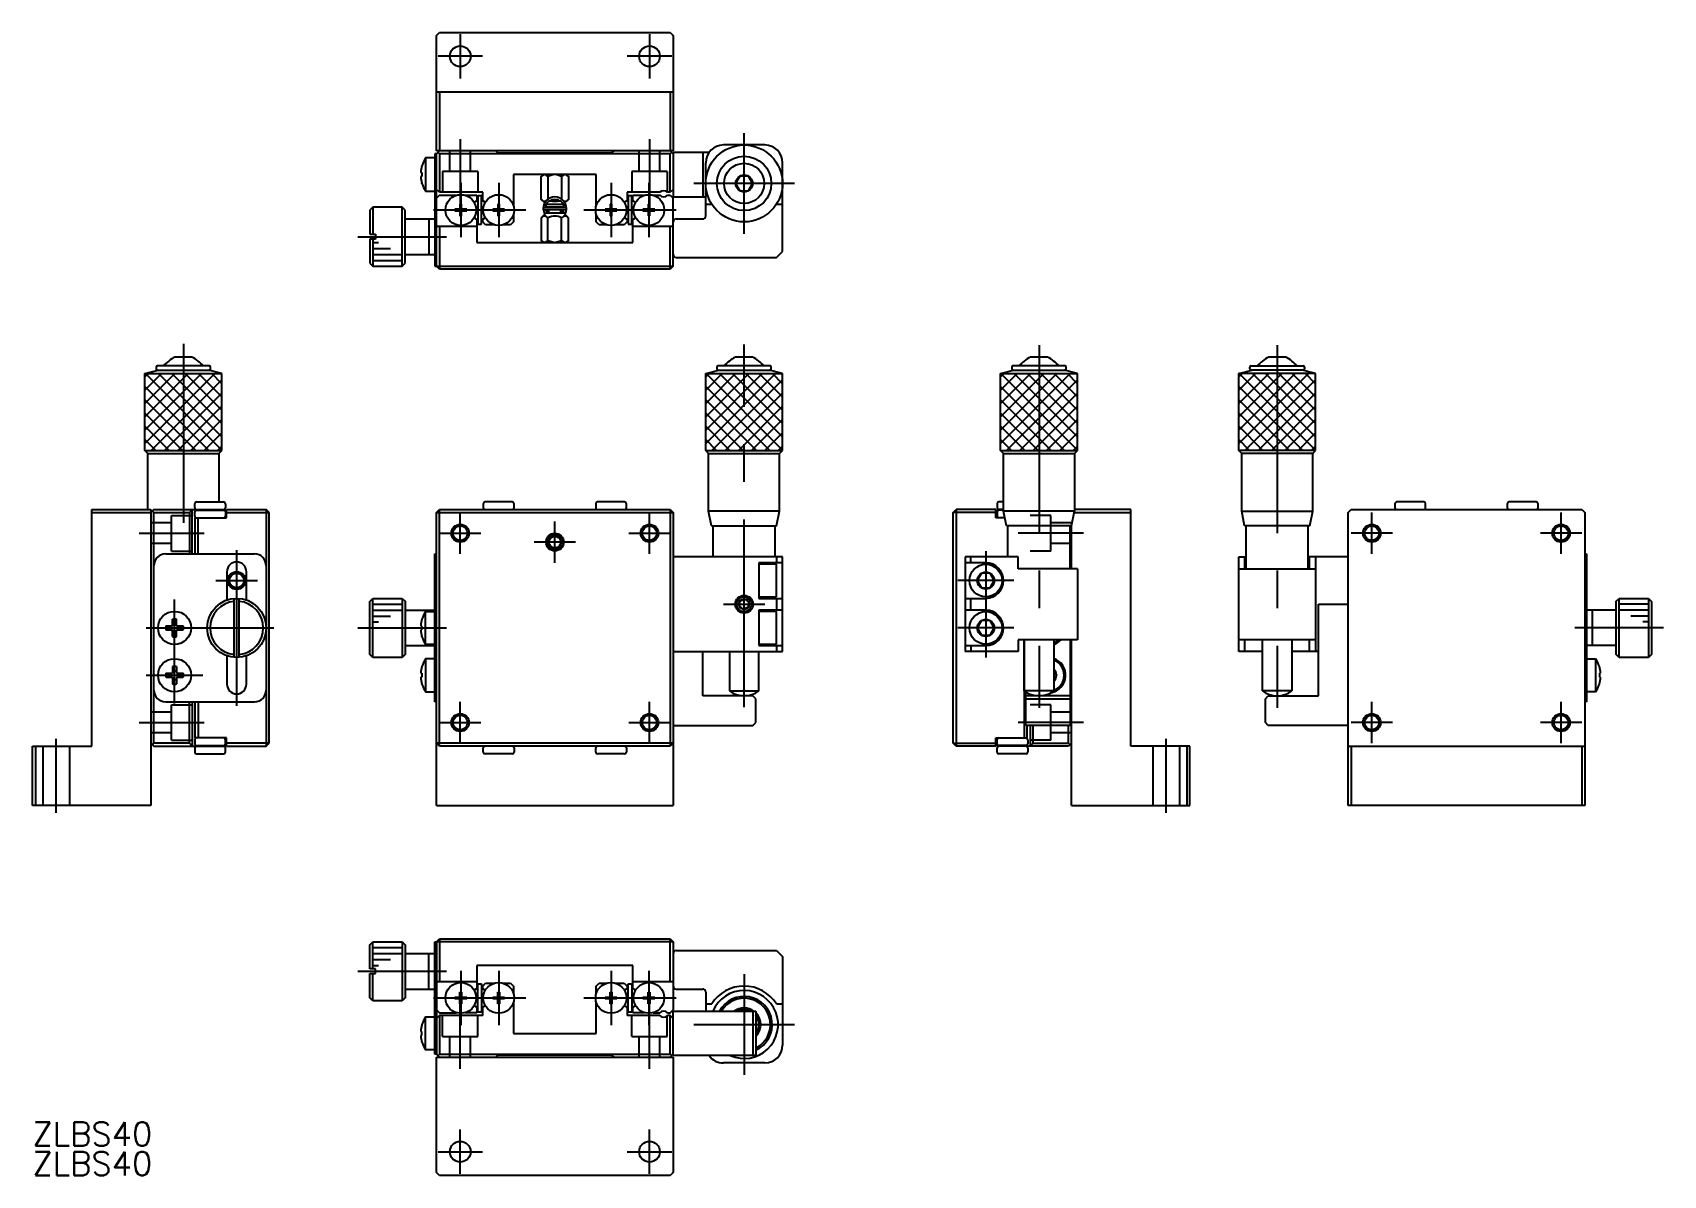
# Model space of a CAD drawing. Extents: x 0 to 276, y 0 to 193.
import ezdxf

# ---------------------------------------------------------------- set-up
doc = ezdxf.new("R2010")
doc.units = 0
doc.linetypes.add('CENTER', pattern=[50.8, 31.75, -6.35, 6.35, -6.35])
doc.linetypes.add('DASHED', pattern=[19.05, 12.7, -6.35])
doc.layers.get('0').update_dxf_attribs({"linetype": 'CONTINUOUS'})
doc.layers.add('CENTER', color=1, linetype='CENTER')
doc.styles.get("Standard").update_dxf_attribs({"font": 'txt.shx', "height": 3, "bigfont": 'bigfont.shx'})

# ---------------------------------------------------------------- blocks, each defined once
blk = doc.blocks.new('*U21')
at = {"color": 7, "linetype": 'CONTINUOUS'}
blk.add_text('ZLBS40', height=4, dxfattribs=at).set_placement((0, 5))
blk = doc.blocks.new('*U22')
at = {"color": 7, "linetype": 'CONTINUOUS'}
blk.add_text('ZLBS40', height=4, dxfattribs=at).set_placement((0, 0))

msp = doc.modelspace()

# ---------------------------------------------------------------- linework, layer by layer
at = {"color": 7, "linetype": 'CONTINUOUS'}
for p, q in [((68.3, 192.69), (68.8, 193.19)), ((68.8, 193.19), (107.8, 193.19)), ((107.8, 193.19), (108.3, 192.69)), ((68.3, 173.19), (68.3, 192.69)), ((108.3, 192.69), (108.3, 173.19)), ((68.3, 183.19), (108.3, 183.19)), ((68.8, 183.19), (68.8, 173.19)), ((107.8, 183.19), (107.8, 173.19)), ((123.8, 174.19), (116.8, 174.19)), ((68, 171.99), (66.45, 171.99)), ((66.45, 171.99), (66.45, 166.39)), ((68, 172.69), (68, 153.69)), ((68.3, 172.69), (68, 172.69)), ((68.3, 172.69), (68.8, 173.19)), ((108.3, 173.19), (68.3, 173.19)), ((68.3, 153.69), (68.3, 172.69)), ((68.8, 172.69), (68.55, 172.94)), ((107.8, 172.69), (68.8, 172.69)), ((68.8, 172.69), (68.8, 166.19)), ((78.3, 173.19), (78.65, 172.84)), ((78.65, 172.84), (97.95, 172.84)), ((97.95, 172.84), (98.3, 173.19)), ((108.3, 172.69), (107.8, 173.19)), ((107.8, 172.69), (108.05, 172.94)), ((107.8, 166.19), (107.8, 172.69)), ((114.36, 172.94), (108.3, 172.94)), ((108.3, 172.94), (108.3, 165.44)), ((113.3, 172.94), (113.3, 165.44)), ((113.8, 162.19), (113.8, 171.19)), ((126.8, 156.19), (126.8, 171.19)), ((65.62, 169.54), (65.83, 169.54)), ((65.83, 168.84), (65.62, 168.84)), ((65.83, 170.69), (65.83, 170.64)), ((65.83, 169.54), (65.83, 168.84)), ((95.3, 169.19), (81.3, 169.19)), ((81.3, 169.19), (81.3, 163.9)), ((86.47, 169.19), (85.99, 168.89)), ((85.99, 168.89), (86.29, 169.19)), ((85.99, 165), (85.99, 168.89)), ((87.14, 168.89), (86.66, 169.19)), ((88.1, 169.19), (87.14, 168.89)), ((87.14, 168.89), (87.14, 165.03)), ((89.45, 168.89), (88.49, 169.19)), ((89.93, 169.19), (89.45, 168.89)), ((89.45, 168.89), (89.45, 165.03)), ((90.61, 168.89), (90.13, 169.19)), ((90.31, 169.19), (90.61, 168.89)), ((90.61, 168.89), (90.61, 165)), ((95.3, 163.9), (95.3, 169.19)), ((119.57, 168.94), (118.85, 167.69)), ((121.02, 168.94), (119.57, 168.94)), ((121.74, 167.69), (121.02, 168.94)), ((65.83, 167.69), (65.83, 167.73)), ((66.45, 166.39), (68, 166.39)), ((68.8, 166.19), (68.3, 166.69)), ((68.8, 165.69), (68.3, 165.19)), ((76.1, 166.19), (68.8, 166.19)), ((68.8, 165.69), (71.68, 165.69)), ((73.11, 165.69), (75.1, 165.69)), ((75.1, 165.69), (75.1, 164.74)), ((75.9, 165.59), (75.3, 165.59)), ((75.3, 165.59), (75.3, 160.79)), ((75.9, 160.79), (75.9, 165.59)), ((76.1, 164.74), (76.1, 166.19)), ((106.03, 166.19), (100.5, 166.19)), ((100.5, 166.19), (100.5, 164.74)), ((101.3, 165.59), (100.7, 165.59)), ((100.7, 165.59), (100.7, 160.79)), ((101.3, 160.79), (101.3, 165.59)), ((101.5, 164.74), (101.5, 165.69)), ((101.5, 165.69), (103.48, 165.69)), ((104.91, 165.69), (106.03, 165.69)), ((107.8, 166.19), (107.36, 166.19)), ((107.36, 165.69), (107.8, 165.69)), ((108.3, 166.69), (107.8, 166.19)), ((107.8, 165.69), (108.3, 165.19)), ((118.85, 167.69), (119.57, 166.44)), ((119.57, 166.44), (121.02, 166.44)), ((121.02, 166.44), (121.74, 167.69)), ((57.5, 163.69), (57, 163.19)), ((57, 163.19), (57, 159.09)), ((57.5, 163.69), (57.5, 159.09)), ((62.5, 163.69), (57.5, 163.69)), ((62.5, 153.69), (62.5, 163.69)), ((63, 163.19), (62.5, 163.69)), ((63, 154.19), (63, 163.19)), ((72.19, 163.33), (71.4, 163.33)), ((71.4, 163.33), (71.4, 163.04)), ((71.4, 163.04), (72.19, 163.04)), ((71.93, 163.33), (71.93, 163.04)), ((72.54, 164.19), (72.25, 164.19)), ((72.25, 164.19), (72.25, 163.39)), ((72.54, 163.66), (72.25, 163.66)), ((72.25, 162.98), (72.25, 162.19)), ((72.25, 162.72), (72.54, 162.72)), ((72.54, 163.39), (72.54, 164.19)), ((72.54, 162.19), (72.54, 162.98)), ((73.4, 163.33), (72.6, 163.33)), ((72.6, 163.04), (73.4, 163.04)), ((72.87, 163.04), (72.87, 163.33)), ((73.4, 163.04), (73.4, 163.33)), ((75.1, 164.74), (74.84, 164.59)), ((76.32, 164.61), (76.1, 164.74)), ((78.59, 163.33), (77.8, 163.33)), ((77.8, 163.33), (77.8, 163.04)), ((77.8, 163.04), (78.59, 163.04)), ((78.33, 163.33), (78.33, 163.04)), ((78.94, 164.19), (78.65, 164.19)), ((78.65, 164.19), (78.65, 163.39)), ((78.94, 163.66), (78.65, 163.66)), ((78.65, 162.98), (78.65, 162.19)), ((78.65, 162.72), (78.94, 162.72)), ((78.94, 163.39), (78.94, 164.19)), ((78.94, 162.19), (78.94, 162.98)), ((79.8, 163.33), (79, 163.33)), ((79, 163.04), (79.8, 163.04)), ((79.27, 163.04), (79.27, 163.33)), ((79.8, 163.04), (79.8, 163.33)), ((86.59, 164.4), (85.99, 165)), ((86.8, 162.69), (85.99, 161.88)), ((86.57, 163.69), (90.02, 163.69)), ((90.02, 163.24), (86.57, 163.24)), ((87.3, 164.69), (86.8, 164.19)), ((86.8, 164.19), (89.8, 164.19)), ((86.8, 164.19), (86.8, 163.69)), ((89.8, 163.69), (86.8, 163.69)), ((89.8, 162.69), (86.8, 162.69)), ((87.01, 162.69), (86.81, 163.24)), ((87.3, 163.19), (87.02, 163.19)), ((89.3, 164.69), (87.3, 164.69)), ((87.3, 162.69), (87.3, 163.24)), ((89.8, 164.19), (89.3, 164.69)), ((89.3, 162.69), (89.3, 163.24)), ((89.3, 163.19), (89.58, 163.19)), ((89.58, 162.69), (89.67, 162.86)), ((89.67, 162.85), (89.67, 162.86)), ((89.68, 162.84), (89.67, 162.85)), ((89.67, 162.85), (89.67, 162.85)), ((89.69, 162.84), (89.68, 162.84)), ((89.69, 162.83), (89.69, 162.84)), ((89.7, 162.83), (89.69, 162.83)), ((89.71, 162.82), (89.7, 162.83)), ((89.72, 162.81), (89.71, 162.82)), ((89.73, 162.81), (89.72, 162.81)), ((89.75, 162.8), (89.73, 162.81)), ((89.73, 162.81), (89.73, 162.81)), ((89.78, 162.78), (89.75, 162.8)), ((89.81, 162.77), (89.78, 162.78)), ((89.8, 163.69), (89.8, 164.19)), ((90.61, 161.88), (89.8, 162.69)), ((89.85, 162.75), (89.81, 162.77)), ((89.88, 162.73), (89.85, 162.75)), ((89.92, 162.72), (89.88, 162.73)), ((89.95, 162.71), (89.92, 162.72)), ((89.98, 162.7), (89.95, 162.71)), ((90, 162.69), (89.98, 162.7)), ((89.99, 162.49), (90.08, 162.68)), ((90.01, 162.69), (90, 162.69)), ((90.61, 165), (90.01, 164.4)), ((90.02, 162.68), (90.01, 162.69)), ((90.04, 162.68), (90.02, 162.68)), ((90.05, 162.68), (90.04, 162.68)), ((90.1, 162.71), (90.08, 162.68)), ((90.08, 162.68), (90.08, 162.68)), ((90.09, 163.25), (90.09, 163.23)), ((90.09, 163.23), (90.1, 163.2)), ((90.1, 163.2), (90.11, 163.17)), ((90.12, 162.78), (90.1, 162.71)), ((90.11, 163.17), (90.12, 163.13)), ((90.12, 163.13), (90.13, 163.1)), ((90.13, 162.81), (90.12, 162.78)), ((90.13, 163.1), (90.14, 163.06)), ((90.14, 162.88), (90.13, 162.85)), ((90.13, 162.85), (90.13, 162.81)), ((90.24, 163.42), (90.14, 162.91)), ((90.14, 163.06), (90.14, 163.03)), ((90.14, 163.03), (90.14, 162.99)), ((90.14, 162.99), (90.14, 162.96)), ((90.14, 162.96), (90.14, 162.92)), ((90.14, 162.92), (90.14, 162.88)), ((97.59, 163.33), (96.8, 163.33)), ((96.8, 163.33), (96.8, 163.04)), ((96.8, 163.04), (97.59, 163.04)), ((97.33, 163.33), (97.33, 163.04)), ((97.94, 164.19), (97.65, 164.19)), ((97.65, 164.19), (97.65, 163.39)), ((97.94, 163.66), (97.65, 163.66)), ((97.65, 162.98), (97.65, 162.19)), ((97.65, 162.72), (97.94, 162.72)), ((97.94, 163.39), (97.94, 164.19)), ((97.94, 162.19), (97.94, 162.98)), ((98.8, 163.33), (98, 163.33)), ((98, 163.04), (98.8, 163.04)), ((98.27, 163.04), (98.27, 163.33)), ((98.8, 163.04), (98.8, 163.33)), ((100.5, 164.74), (100.27, 164.61)), ((101.76, 164.59), (101.5, 164.74)), ((103.99, 163.33), (103.2, 163.33)), ((103.2, 163.33), (103.2, 163.04)), ((103.2, 163.04), (103.99, 163.04)), ((103.73, 163.33), (103.73, 163.04)), ((104.34, 164.19), (104.05, 164.19)), ((104.05, 164.19), (104.05, 163.39)), ((104.34, 163.66), (104.05, 163.66)), ((104.05, 162.98), (104.05, 162.19)), ((104.05, 162.72), (104.34, 162.72)), ((104.34, 163.39), (104.34, 164.19)), ((104.34, 162.19), (104.34, 162.98)), ((105.2, 163.33), (104.4, 163.33)), ((104.4, 163.04), (105.2, 163.04)), ((104.67, 163.04), (104.67, 163.33)), ((105.2, 163.04), (105.2, 163.33)), ((108.3, 165.44), (113.8, 165.44)), ((108.3, 153.69), (108.3, 165.19)), ((113.8, 164.19), (114.82, 164.19)), ((125.77, 164.19), (126.8, 164.19)), ((63, 161.69), (68, 161.69)), ((67, 161.69), (67, 155.69)), ((75.1, 160.39), (68.3, 160.39)), ((68.8, 160.39), (68.8, 153.19)), ((72.25, 162.19), (72.54, 162.19)), ((74.84, 161.79), (75.1, 161.63)), ((75.1, 161.63), (75.1, 157.69)), ((75.3, 160.79), (75.9, 160.79)), ((76.1, 161.64), (76.39, 161.81)), ((76.1, 161.19), (76.1, 161.64)), ((76.6, 160.69), (76.1, 161.19)), ((78.08, 160.69), (76.6, 160.69)), ((78.65, 162.19), (78.94, 162.19)), ((80.8, 160.69), (79.51, 160.69)), ((81.3, 161.19), (80.8, 160.69)), ((81.3, 162.47), (81.3, 161.19)), ((85.99, 161.88), (85.99, 157.99)), ((87.14, 157.99), (87.14, 161.88)), ((89.45, 157.99), (89.45, 161.88)), ((90.06, 162.68), (90.05, 162.68)), ((90.07, 162.68), (90.06, 162.68)), ((90.06, 162.68), (90.06, 162.68)), ((90.08, 162.68), (90.07, 162.68)), ((90.08, 162.68), (90.08, 162.68)), ((90.08, 162.68), (90.08, 162.68)), ((90.61, 157.99), (90.61, 161.88)), ((95.3, 161.19), (95.3, 162.47)), ((95.8, 160.69), (95.3, 161.19)), ((97.08, 160.69), (95.8, 160.69)), ((97.65, 162.19), (97.94, 162.19)), ((100, 160.69), (98.51, 160.69)), ((100.5, 161.19), (100, 160.69)), ((100.13, 161.85), (100.5, 161.64)), ((100.5, 161.64), (100.5, 161.19)), ((100.7, 160.79), (101.3, 160.79)), ((101.5, 161.63), (101.76, 161.79)), ((101.5, 157.69), (101.5, 161.63)), ((108.3, 160.39), (101.5, 160.39)), ((104.05, 162.19), (104.34, 162.19)), ((107.8, 153.19), (107.8, 160.39)), ((108.8, 161.69), (113.3, 161.69)), ((57, 159.09), (58, 159.09)), ((58, 158.29), (57, 158.29)), ((57, 158.29), (57, 154.19)), ((57.5, 158.29), (57.5, 153.69)), ((58, 159.09), (58, 158.29)), ((75.1, 157.69), (101.5, 157.69)), ((86.47, 157.69), (85.99, 157.99)), ((85.99, 157.99), (86.29, 157.69)), ((87.14, 157.99), (86.66, 157.69)), ((88.1, 157.69), (87.14, 157.99)), ((89.45, 157.99), (88.49, 157.69)), ((89.93, 157.69), (89.45, 157.99)), ((90.61, 157.99), (90.13, 157.69)), ((90.31, 157.69), (90.61, 157.99)), ((63, 155.69), (68, 155.69)), ((108.8, 155.19), (125.8, 155.19)), ((125.8, 155.19), (126.8, 156.19)), ((57, 154.19), (57.5, 153.69)), ((57.5, 153.69), (62.5, 153.69)), ((62.5, 153.69), (63, 154.19)), ((68, 153.69), (68.3, 153.69)), ((68.8, 153.19), (68.3, 153.69)), ((68.3, 153.69), (108.3, 153.69)), ((107.8, 153.19), (68.8, 153.19)), ((108.3, 153.69), (107.8, 153.19)), ((24.06, 138.35), (26.94, 138.35)), ((118.85, 138.35), (121.74, 138.35)), ((168.71, 138.35), (171.6, 138.35)), ((208.98, 138.35), (211.87, 138.35)), ((19, 135.55), (21.2, 136.14)), ((19, 122.55), (19, 135.55)), ((19, 135.55), (32, 135.55)), ((20.9, 136.64), (20.9, 136.34)), ((29.9, 136.84), (21.1, 136.84)), ((21.1, 136.14), (29.9, 136.14)), ((32, 135.55), (29.8, 136.14)), ((30.1, 136.34), (30.1, 136.64)), ((32, 122.55), (32, 135.55)), ((113.8, 135.55), (116, 136.14)), ((113.8, 122.55), (113.8, 135.55)), ((113.8, 135.55), (126.8, 135.55)), ((115.7, 136.64), (115.7, 136.34)), ((124.7, 136.84), (115.9, 136.84)), ((115.9, 136.14), (124.7, 136.14)), ((126.8, 135.55), (124.6, 136.14)), ((124.9, 136.34), (124.9, 136.64)), ((126.8, 122.55), (126.8, 135.55)), ((163.66, 135.55), (165.86, 136.14)), ((163.66, 122.55), (163.66, 135.55)), ((163.66, 135.55), (176.66, 135.55)), ((165.56, 136.64), (165.56, 136.34)), ((174.56, 136.84), (165.76, 136.84)), ((165.76, 136.14), (174.56, 136.14)), ((176.66, 135.55), (174.46, 136.14)), ((174.76, 136.34), (174.76, 136.64)), ((176.66, 122.55), (176.66, 135.55)), ((203.93, 135.55), (206.13, 136.14)), ((203.93, 122.55), (203.93, 135.55)), ((216.93, 135.55), (203.93, 135.55)), ((205.83, 136.34), (205.83, 136.64)), ((206.03, 136.84), (214.83, 136.84)), ((214.83, 136.14), (206.03, 136.14)), ((216.93, 135.55), (214.73, 136.14)), ((215.03, 136.64), (215.03, 136.34)), ((216.93, 122.55), (216.93, 135.55)), ((19.5, 122.05), (19, 122.55)), ((19, 122.55), (32, 122.55)), ((19.5, 112.55), (19.5, 122.05)), ((19.5, 122.05), (31.5, 122.05)), ((31.5, 122.05), (32, 122.55)), ((31.5, 122.05), (31.5, 113.85)), ((114.3, 122.05), (113.8, 122.55)), ((113.8, 122.55), (126.8, 122.55)), ((114.3, 112.3), (114.3, 122.05)), ((114.3, 122.05), (126.3, 122.05)), ((126.3, 122.05), (126.8, 122.55)), ((126.3, 112.3), (126.3, 122.05)), ((164.16, 122.05), (163.66, 122.55)), ((163.66, 122.55), (176.66, 122.55)), ((164.16, 112.3), (164.16, 122.05)), ((164.16, 122.05), (176.16, 122.05)), ((176.16, 122.05), (176.66, 122.55)), ((176.16, 122.05), (176.16, 112.3)), ((204.43, 122.05), (203.93, 122.55)), ((216.93, 122.55), (203.93, 122.55)), ((204.43, 112.3), (204.43, 122.05)), ((216.43, 122.05), (204.43, 122.05)), ((216.43, 122.05), (216.93, 122.55)), ((216.43, 112.3), (216.43, 122.05)), ((27.4, 112.85), (27.4, 113.55)), ((27.7, 113.85), (32.3, 113.85)), ((32.6, 113.55), (32.6, 112.85)), ((76.2, 113.55), (76.2, 112.85)), ((81.1, 113.85), (76.5, 113.85)), ((81.4, 112.85), (81.4, 113.55)), ((95.2, 113.55), (95.2, 112.85)), ((100.1, 113.85), (95.5, 113.85)), ((100.4, 112.85), (100.4, 113.55)), ((163.06, 113.55), (163.06, 112.85)), ((164.16, 113.85), (163.36, 113.85)), ((230.33, 113.55), (230.33, 112.85)), ((235.23, 113.85), (230.63, 113.85)), ((235.53, 112.85), (235.53, 113.55)), ((249.33, 113.55), (249.33, 112.85)), ((254.23, 113.85), (249.63, 113.85)), ((254.53, 112.85), (254.53, 113.55)), ((10, 112.55), (20, 112.55)), ((10, 72.55), (10, 112.55)), ((10, 112.05), (20, 112.05)), ((20.5, 112.55), (20, 112.05)), ((20, 112.55), (20, 62.55)), ((20, 112.3), (20.25, 112.3)), ((20.5, 112.05), (20.25, 112.3)), ((20.5, 112.55), (32.5, 112.55)), ((20.5, 73.05), (20.5, 112.05)), ((20.5, 112.05), (26.5, 112.05)), ((26.5, 112.05), (27, 112.55)), ((26.5, 112.05), (26.5, 105.05)), ((27, 105.05), (27, 112.55)), ((27.4, 111.45), (27.4, 112.15)), ((27.5, 105.05), (27.5, 111.15)), ((27.5, 111.15), (32.8, 111.15)), ((27.7, 112.45), (32.3, 112.45)), ((28, 105.05), (28, 111.15)), ((28.45, 112.55), (28.45, 112.45)), ((28.58, 112.55), (28.58, 112.45)), ((30, 112.55), (30, 112.45)), ((31.38, 112.55), (31.38, 112.45)), ((31.55, 112.55), (31.55, 112.45)), ((32, 112.55), (32, 112.45)), ((32.5, 112.55), (32.5, 112.37)), ((32.5, 111.22), (32.5, 111.15)), ((32.6, 112.15), (32.6, 111.45)), ((32.8, 112.55), (39.5, 112.55)), ((32.8, 111.15), (32.8, 112.55)), ((32.8, 112.05), (40, 112.05)), ((40, 112.05), (39.5, 112.55)), ((39.5, 112.55), (39.5, 72.55)), ((40, 73.05), (40, 112.05)), ((68.3, 112.05), (68.8, 112.55)), ((68.3, 62.55), (68.3, 112.05)), ((68.3, 112.05), (108.3, 112.05)), ((68.8, 112.55), (107.8, 112.55)), ((68.8, 72.55), (68.8, 112.55)), ((107.8, 112.55), (108.3, 112.05)), ((107.8, 112.55), (107.8, 72.55)), ((108.3, 112.05), (108.3, 62.55)), ((114.8, 109.8), (114.3, 112.3)), ((126.3, 112.3), (114.3, 112.3)), ((125.8, 109.8), (126.3, 112.3)), ((155.66, 112.05), (156.16, 112.55)), ((155.66, 73.05), (155.66, 112.05)), ((162.86, 112.05), (155.66, 112.05)), ((162.86, 112.55), (156.16, 112.55)), ((156.16, 112.55), (156.16, 72.55)), ((162.86, 111.15), (162.86, 112.55)), ((162.86, 112.3), (163.1, 112.3)), ((164.39, 111.15), (162.86, 111.15)), ((163.06, 112.15), (163.06, 111.45)), ((163.16, 112.55), (163.16, 112.37)), ((164.16, 112.55), (163.16, 112.55)), ((163.16, 111.22), (163.16, 111.15)), ((164.16, 112.45), (163.36, 112.45)), ((163.66, 112.55), (163.66, 112.45)), ((164.11, 112.55), (164.11, 112.45)), ((164.66, 109.8), (164.16, 112.3)), ((176.16, 112.3), (164.16, 112.3)), ((175.66, 109.8), (176.16, 112.3)), ((176.11, 112.05), (185.66, 112.05)), ((185.66, 112.55), (176.16, 112.55)), ((185.66, 72.55), (185.66, 112.55)), ((204.93, 109.8), (204.43, 112.3)), ((204.43, 112.3), (216.43, 112.3)), ((215.93, 109.8), (216.43, 112.3)), ((222.43, 112.05), (222.93, 112.55)), ((222.43, 62.55), (222.43, 112.05)), ((222.93, 112.55), (261.93, 112.55)), ((261.93, 112.55), (262.43, 112.05)), ((262.43, 112.05), (262.43, 62.55)), ((114.8, 109.8), (125.8, 109.8)), ((115.05, 104.55), (115.05, 109.8)), ((125.55, 104.55), (125.55, 109.8)), ((175.66, 109.8), (164.66, 109.8)), ((164.91, 104.55), (164.91, 109.8)), ((175.41, 102.55), (175.41, 109.8)), ((175.66, 102.55), (175.66, 109.8)), ((215.93, 109.8), (204.93, 109.8)), ((205.18, 102.55), (205.18, 109.8)), ((215.68, 102.55), (215.68, 109.8)), ((22.5, 105.05), (37.5, 105.05)), ((68, 80.05), (68, 105.05)), ((68, 105.05), (68.3, 105.05)), ((262.43, 105.05), (262.73, 105.05)), ((262.73, 105.05), (262.73, 80.05)), ((32.85, 102.05), (32.85, 97.27)), ((36.15, 97.27), (36.15, 102.05)), ((126.8, 104.55), (108.3, 104.55)), ((126.8, 103.55), (122.8, 103.55)), ((122.8, 103.55), (122.8, 97.55)), ((125.8, 103.3), (122.8, 103.3)), ((125.8, 104.55), (125.8, 103.55)), ((125.8, 97.8), (125.8, 103.3)), ((126.8, 88.55), (126.8, 104.55)), ((157.66, 104.55), (157.66, 88.55)), ((166.66, 104.55), (157.66, 104.55)), ((161.16, 103.55), (157.66, 103.55)), ((158.66, 103.55), (158.66, 104.55)), ((166.66, 102.55), (166.66, 104.55)), ((176.66, 102.55), (166.66, 102.55)), ((176.66, 102.55), (176.66, 90.55)), ((203.93, 88.55), (203.93, 104.55)), ((203.93, 104.55), (205.18, 104.55)), ((203.93, 102.55), (216.93, 102.55)), ((204.95, 102.55), (204.95, 104.55)), ((222.43, 104.55), (215.68, 104.55)), ((215.9, 102.55), (215.9, 104.55)), ((216.93, 104.55), (216.93, 88.55)), ((160.43, 101.8), (159.71, 100.55)), ((159.71, 100.55), (160.43, 99.3)), ((161.88, 101.8), (160.43, 101.8)), ((160.43, 99.3), (161.88, 99.3)), ((162.6, 100.55), (161.88, 101.8)), ((161.88, 99.3), (162.6, 100.55)), ((34.1, 87.56), (34.1, 97.53)), ((34.9, 87.56), (34.9, 97.53)), ((57, 97.03), (57.5, 97.53)), ((57, 88.07), (57, 97.03)), ((57.5, 87.56), (57.5, 97.53)), ((57.5, 97.53), (58, 97.53)), ((58, 97.53), (58, 97.55)), ((58, 97.55), (62.5, 97.55)), ((62.5, 97.55), (62.5, 87.55)), ((62.5, 97.55), (63, 97.05)), ((63, 97.05), (63, 88.05)), ((119.48, 96.27), (119.65, 97.12)), ((119.65, 97.12), (120.47, 97.4)), ((120.47, 97.4), (121.12, 96.83)), ((121.12, 96.83), (120.95, 95.98)), ((122.8, 97.8), (125.8, 97.8)), ((122.8, 97.55), (126.8, 97.55)), ((125.8, 97.55), (125.8, 95.55)), ((157.66, 97.55), (161.16, 97.55)), ((158.66, 95.55), (158.66, 97.55)), ((217.43, 81.05), (217.43, 96.55)), ((217.43, 96.55), (222.43, 96.55)), ((267.73, 97.05), (268.23, 97.55)), ((267.73, 88.05), (267.73, 97.05)), ((268.23, 87.55), (268.23, 97.55)), ((268.23, 97.55), (272.73, 97.55)), ((272.73, 97.55), (272.73, 97.53)), ((272.73, 97.53), (273.23, 97.53)), ((273.23, 97.53), (273.23, 87.56)), ((273.23, 97.53), (273.73, 97.03)), ((273.73, 97.03), (273.73, 88.07)), ((23.65, 92.9), (23.65, 94.01)), ((24.35, 92.9), (24.35, 94.01)), ((63, 95.55), (68, 95.55)), ((65.83, 94.05), (65.83, 94.01)), ((66.45, 89.75), (66.45, 95.35)), ((66.45, 95.35), (68, 95.35)), ((67, 95.55), (67, 95.35)), ((120.13, 95.7), (119.48, 96.27)), ((120.95, 95.98), (120.13, 95.7)), ((126.8, 95.55), (122.8, 95.55)), ((122.8, 95.55), (122.8, 89.55)), ((125.8, 95.3), (122.8, 95.3)), ((125.8, 89.8), (125.8, 95.3)), ((161.16, 95.55), (157.66, 95.55)), ((160.43, 93.8), (159.71, 92.55)), ((161.88, 93.8), (160.43, 93.8)), ((162.6, 92.55), (161.88, 93.8)), ((267.73, 95.55), (262.73, 95.55)), ((263.73, 89.55), (263.73, 95.55)), ((22.54, 92.9), (23.65, 92.9)), ((22.54, 92.2), (23.65, 92.2)), ((23.65, 91.09), (23.65, 92.2)), ((24.35, 92.9), (25.46, 92.9)), ((24.35, 91.09), (24.35, 92.2)), ((24.35, 92.2), (25.46, 92.2)), ((65.83, 92.9), (65.62, 92.9)), ((65.62, 92.2), (65.83, 92.2)), ((65.83, 92.2), (65.83, 92.9)), ((65.83, 91.05), (65.83, 91.09)), ((159.71, 92.55), (160.43, 91.3)), ((160.43, 91.3), (161.88, 91.3)), ((161.88, 91.3), (162.6, 92.55)), ((63, 89.55), (68, 89.55)), ((68, 89.75), (66.45, 89.75)), ((67, 89.75), (67, 89.55)), ((108.3, 88.55), (126.8, 88.55)), ((113.3, 81.05), (113.3, 88.55)), ((117.8, 88.55), (117.8, 81.93)), ((122.8, 89.8), (125.8, 89.8)), ((122.8, 89.55), (126.8, 89.55)), ((122.8, 81.93), (122.8, 88.55)), ((125.8, 89.55), (125.8, 88.55)), ((157.66, 89.55), (161.16, 89.55)), ((166.66, 88.55), (157.66, 88.55)), ((158.66, 89.55), (158.66, 88.55)), ((176.66, 90.55), (166.66, 90.55)), ((166.66, 90.55), (166.66, 88.55)), ((167.66, 90.55), (167.66, 73.95)), ((167.66, 81.93), (167.66, 90.55)), ((172.66, 90.55), (172.66, 81.93)), ((175.41, 90.55), (175.41, 76.05)), ((175.66, 62.55), (175.66, 90.55)), ((216.93, 90.55), (203.93, 90.55)), ((207.93, 88.55), (203.93, 88.55)), ((204.95, 88.55), (204.95, 90.55)), ((207.93, 81.93), (207.93, 90.55)), ((212.93, 90.55), (212.93, 81.93)), ((217.43, 88.55), (212.93, 88.55)), ((215.9, 88.55), (215.9, 90.55)), ((267.73, 89.55), (262.73, 89.55)), ((23.65, 86.01), (23.65, 84.9)), ((24.35, 86.01), (24.35, 84.9)), ((32.85, 87.83), (32.85, 83.05)), ((36.15, 83.05), (36.15, 87.83)), ((57.5, 87.56), (57, 88.07)), ((58, 87.56), (57.5, 87.56)), ((58, 87.55), (58, 87.56)), ((62.5, 87.55), (58, 87.55)), ((63, 88.05), (62.5, 87.55)), ((65.83, 86.05), (65.83, 86.01)), ((68, 87.35), (66.45, 87.35)), ((66.45, 87.35), (66.45, 81.75)), ((262.73, 87.35), (264.27, 87.35)), ((264.27, 87.35), (264.27, 81.75)), ((264.9, 86.05), (264.9, 86.01)), ((268.23, 87.55), (267.73, 88.05)), ((272.73, 87.55), (268.23, 87.55)), ((273.23, 87.56), (272.73, 87.56)), ((272.73, 87.56), (272.73, 87.55)), ((273.73, 88.07), (273.23, 87.56)), ((22.54, 84.9), (23.65, 84.9)), ((22.54, 84.2), (23.65, 84.2)), ((23.65, 84.2), (23.65, 83.09)), ((24.35, 84.9), (25.46, 84.9)), ((24.35, 84.2), (24.35, 83.09)), ((24.35, 84.2), (25.46, 84.2)), ((65.62, 84.9), (65.83, 84.9)), ((65.83, 84.2), (65.62, 84.2)), ((65.83, 84.9), (65.83, 84.2)), ((65.83, 83.05), (65.83, 83.09)), ((172.66, 85.32), (173.1, 84.55)), ((173.1, 84.55), (172.66, 83.78)), ((265.1, 84.9), (264.9, 84.9)), ((264.9, 84.9), (264.9, 84.2)), ((264.9, 84.2), (265.1, 84.2)), ((264.9, 83.05), (264.9, 83.09)), ((22.5, 80.05), (37.5, 80.05)), ((26.5, 73.05), (26.5, 80.05)), ((27, 80.05), (27, 72.55)), ((27.5, 73.95), (27.5, 80.05)), ((28, 80.05), (28, 73.95)), ((66.45, 81.75), (68, 81.75)), ((68.3, 80.05), (68, 80.05)), ((121.8, 81.05), (113.3, 81.05)), ((117.8, 81.93), (122.8, 81.93)), ((122.3, 80.55), (121.8, 81.05)), ((122.3, 76.55), (122.3, 80.55)), ((172.66, 81.93), (167.66, 81.93)), ((167.91, 76.05), (167.91, 81.74)), ((175.41, 81.05), (167.91, 81.05)), ((167.91, 80.55), (175.41, 80.55)), ((212.93, 81.93), (207.93, 81.93)), ((208.43, 80.55), (208.93, 81.05)), ((208.43, 76.55), (208.43, 80.55)), ((208.93, 81.05), (217.43, 81.05)), ((262.73, 80.05), (262.43, 80.05)), ((264.27, 81.75), (262.73, 81.75)), ((108.3, 76.05), (121.8, 76.05)), ((121.8, 76.05), (122.3, 76.55)), ((175.41, 76.55), (167.91, 76.55)), ((175.41, 76.05), (167.91, 76.05)), ((168.16, 73.95), (168.16, 76.05)), ((168.66, 76.05), (168.66, 72.55)), ((169.16, 73.05), (169.16, 76.05)), ((175.16, 73.05), (175.16, 76.05)), ((208.93, 76.05), (208.43, 76.55)), ((222.43, 76.05), (208.93, 76.05)), ((0, 62.55), (0, 72.55)), ((0, 72.55), (10, 72.55)), ((0.5, 72.55), (0.5, 62.55)), ((20, 73.05), (20.5, 72.55)), ((20.5, 73.05), (20.25, 72.8)), ((26.5, 73.05), (20.5, 73.05)), ((20.5, 72.55), (27, 72.55)), ((27, 72.55), (26.5, 73.05)), ((27, 72.55), (32.5, 72.55)), ((27.4, 73.65), (27.4, 72.95)), ((27.4, 72.25), (27.4, 71.55)), ((32.8, 73.95), (27.5, 73.95)), ((27.7, 72.65), (32.3, 72.65)), ((28.45, 72.55), (28.45, 72.65)), ((28.58, 72.55), (28.58, 72.65)), ((30, 72.55), (30, 72.65)), ((31.38, 72.55), (31.38, 72.65)), ((31.55, 72.55), (31.55, 72.65)), ((32, 72.55), (32, 72.65)), ((32.5, 73.87), (32.5, 73.95)), ((32.5, 72.55), (32.5, 72.72)), ((32.6, 72.95), (32.6, 73.65)), ((32.6, 71.55), (32.6, 72.25)), ((32.8, 72.55), (32.8, 73.95)), ((40, 73.05), (32.8, 73.05)), ((32.8, 72.55), (39.5, 72.55)), ((39.5, 72.55), (40, 73.05)), ((68.8, 72.55), (68.3, 73.05)), ((108.3, 73.05), (68.3, 73.05)), ((107.8, 72.55), (68.8, 72.55)), ((76.2, 71.55), (76.2, 72.25)), ((81.4, 72.25), (81.4, 71.55)), ((95.2, 71.55), (95.2, 72.25)), ((100.4, 72.25), (100.4, 71.55)), ((108.3, 73.05), (107.8, 72.55)), ((156.16, 72.55), (155.66, 73.05)), ((155.66, 73.05), (162.86, 73.05)), ((162.86, 72.55), (156.16, 72.55)), ((162.86, 72.55), (162.86, 73.95)), ((162.86, 73.95), (168.16, 73.95)), ((163.06, 72.95), (163.06, 73.65)), ((163.06, 71.55), (163.06, 72.25)), ((163.16, 73.87), (163.16, 73.95)), ((163.16, 72.55), (163.16, 72.72)), ((168.66, 72.55), (163.16, 72.55)), ((167.96, 72.65), (163.36, 72.65)), ((163.66, 72.55), (163.66, 72.65)), ((164.11, 72.55), (164.11, 72.65)), ((164.28, 72.55), (164.28, 72.65)), ((165.66, 72.55), (165.66, 72.65)), ((167.08, 72.55), (167.08, 72.65)), ((167.21, 72.55), (167.21, 72.65)), ((168.26, 73.65), (168.26, 72.95)), ((168.26, 72.25), (168.26, 71.55)), ((168.66, 72.55), (169.16, 73.05)), ((175.16, 72.55), (168.66, 72.55)), ((169.16, 73.05), (175.16, 73.05)), ((175.66, 73.05), (175.16, 72.55)), ((175.16, 73.05), (175.41, 72.8)), ((195.66, 72.55), (185.66, 72.55)), ((195.16, 72.55), (195.16, 62.55)), ((195.66, 62.55), (195.66, 72.55)), ((222.43, 72.55), (262.43, 72.55)), ((222.93, 72.55), (222.93, 62.55)), ((261.93, 72.55), (261.93, 62.55)), ((27.7, 71.25), (32.3, 71.25)), ((81.1, 71.25), (76.5, 71.25)), ((100.1, 71.25), (95.5, 71.25)), ((167.96, 71.25), (163.36, 71.25)), ((20, 62.55), (0, 62.55)), ((68.3, 62.55), (108.3, 62.55)), ((175.66, 62.55), (195.66, 62.55)), ((262.43, 62.55), (222.43, 62.55)), ((57, 39), (57.5, 39.5)), ((57, 34.9), (57, 39)), ((57.5, 34.9), (57.5, 39.5)), ((57.5, 39.5), (62.5, 39.5)), ((62.5, 39.5), (62.5, 29.5)), ((62.5, 39.5), (63, 39)), ((63, 39), (63, 30)), ((68, 20.5), (68, 39.5)), ((68, 39.5), (68.3, 39.5)), ((68.3, 39.5), (68.8, 40)), ((108.3, 39.5), (68.3, 39.5)), ((68.3, 39.5), (68.3, 20.5)), ((68.8, 40), (107.8, 40)), ((68.8, 40), (68.8, 32.8)), ((107.8, 40), (108.3, 39.5)), ((107.8, 32.8), (107.8, 40)), ((108.3, 39.5), (108.3, 28)), ((63, 37.5), (68, 37.5)), ((67, 31.5), (67, 37.5)), ((108.8, 38), (125.8, 38)), ((125.8, 38), (126.8, 37)), ((126.8, 37), (126.8, 22)), ((58, 34.9), (57, 34.9)), ((57, 30), (57, 34.1)), ((57, 34.1), (58, 34.1)), ((57.5, 29.5), (57.5, 34.1)), ((58, 34.1), (58, 34.9)), ((101.5, 35.5), (75.1, 35.5)), ((75.1, 35.5), (75.1, 31.55)), ((101.5, 31.55), (101.5, 35.5)), ((63, 31.5), (68, 31.5)), ((68.3, 32.8), (75.1, 32.8)), ((72.25, 30.21), (72.25, 31)), ((72.25, 31), (72.54, 31)), ((72.25, 30.47), (72.54, 30.47)), ((72.54, 31), (72.54, 30.21)), ((75.1, 31.55), (74.84, 31.4)), ((75.3, 27.6), (75.3, 32.4)), ((75.3, 32.4), (75.9, 32.4)), ((75.9, 32.4), (75.9, 27.6)), ((76.1, 32), (76.6, 32.5)), ((76.1, 31.55), (76.1, 32)), ((76.39, 31.38), (76.1, 31.55)), ((76.6, 32.5), (78.08, 32.5)), ((78.65, 30.21), (78.65, 31)), ((78.65, 31), (78.94, 31)), ((78.65, 30.47), (78.94, 30.47)), ((78.94, 31), (78.94, 30.21)), ((79.51, 32.5), (80.8, 32.5)), ((80.8, 32.5), (81.3, 32)), ((81.3, 32), (81.3, 30.71)), ((95.3, 32), (95.8, 32.5)), ((95.3, 30.71), (95.3, 32)), ((95.8, 32.5), (97.08, 32.5)), ((97.65, 30.21), (97.65, 31)), ((97.65, 31), (97.94, 31)), ((97.65, 30.47), (97.94, 30.47)), ((97.94, 31), (97.94, 30.21)), ((98.51, 32.5), (100, 32.5)), ((100, 32.5), (100.5, 32)), ((100.5, 31.55), (100.2, 31.38)), ((100.5, 32), (100.5, 31.55)), ((100.7, 27.6), (100.7, 32.4)), ((100.7, 32.4), (101.3, 32.4)), ((101.3, 32.4), (101.3, 27.6)), ((101.5, 32.8), (108.3, 32.8)), ((101.76, 31.4), (101.5, 31.55)), ((104.05, 30.21), (104.05, 31)), ((104.05, 31), (104.34, 31)), ((104.05, 30.47), (104.34, 30.47)), ((104.34, 31), (104.34, 30.21)), ((108.8, 31.5), (113.3, 31.5)), ((113.8, 31), (113.8, 27.75)), ((57.5, 29.5), (57, 30)), ((62.5, 29.5), (57.5, 29.5)), ((63, 30), (62.5, 29.5)), ((68.3, 28), (68.8, 27.5)), ((71.4, 29.86), (71.4, 30.15)), ((71.4, 30.15), (72.19, 30.15)), ((72.19, 29.86), (71.4, 29.86)), ((71.93, 29.86), (71.93, 30.15)), ((72.25, 29), (72.25, 29.8)), ((72.54, 29.53), (72.25, 29.53)), ((72.54, 29), (72.25, 29)), ((72.54, 29.8), (72.54, 29)), ((72.6, 30.15), (73.4, 30.15)), ((73.4, 29.86), (72.6, 29.86)), ((72.87, 30.15), (72.87, 29.86)), ((73.4, 30.15), (73.4, 29.86)), ((74.84, 28.6), (75.1, 28.45)), ((75.1, 28.45), (75.1, 27.5)), ((75.9, 27.6), (75.3, 27.6)), ((76.1, 28.45), (76.32, 28.58)), ((76.1, 27), (76.1, 28.45)), ((77.8, 29.86), (77.8, 30.15)), ((77.8, 30.15), (78.59, 30.15)), ((78.59, 29.86), (77.8, 29.86)), ((78.33, 29.86), (78.33, 30.15)), ((78.65, 29), (78.65, 29.8)), ((78.94, 29.53), (78.65, 29.53)), ((78.94, 29), (78.65, 29)), ((78.94, 29.8), (78.94, 29)), ((79, 30.15), (79.8, 30.15)), ((79.8, 29.86), (79, 29.86)), ((79.27, 30.15), (79.27, 29.86)), ((79.8, 30.15), (79.8, 29.86)), ((81.3, 29.29), (81.3, 24)), ((95.3, 24), (95.3, 29.29)), ((96.8, 29.86), (96.8, 30.15)), ((96.8, 30.15), (97.59, 30.15)), ((97.59, 29.86), (96.8, 29.86)), ((97.33, 29.86), (97.33, 30.15)), ((97.65, 29), (97.65, 29.8)), ((97.94, 29.53), (97.65, 29.53)), ((97.94, 29), (97.65, 29)), ((97.94, 29.8), (97.94, 29)), ((98, 30.15), (98.8, 30.15)), ((98.8, 29.86), (98, 29.86)), ((98.27, 30.15), (98.27, 29.86)), ((98.8, 30.15), (98.8, 29.86)), ((100.27, 28.58), (100.5, 28.45)), ((100.5, 28.45), (100.5, 27)), ((101.3, 27.6), (100.7, 27.6)), ((101.5, 28.45), (101.76, 28.6)), ((101.5, 27.5), (101.5, 28.45)), ((103.2, 29.86), (103.2, 30.15)), ((103.2, 30.15), (103.99, 30.15)), ((103.99, 29.86), (103.2, 29.86)), ((103.73, 29.86), (103.73, 30.15)), ((104.05, 29), (104.05, 29.8)), ((104.34, 29.53), (104.05, 29.53)), ((104.34, 29), (104.05, 29)), ((104.34, 29.8), (104.34, 29)), ((104.4, 30.15), (105.2, 30.15)), ((105.2, 29.86), (104.4, 29.86)), ((104.67, 30.15), (104.67, 29.86)), ((105.2, 30.15), (105.2, 29.86)), ((107.8, 27.5), (108.3, 28)), ((108.3, 20.25), (108.3, 27.75)), ((108.3, 27.75), (122.3, 27.75)), ((113.8, 29), (114.82, 29)), ((121.8, 27.75), (121.8, 20.25)), ((122.3, 27.75), (122.3, 20.25)), ((125.77, 29), (126.8, 29)), ((65.83, 25.5), (65.83, 25.46)), ((66.45, 21.2), (66.45, 26.8)), ((66.45, 26.8), (68, 26.8)), ((68.8, 27), (68.3, 26.5)), ((68.8, 27.5), (71.68, 27.5)), ((76.1, 27), (68.8, 27)), ((68.8, 27), (68.8, 20.5)), ((75.1, 27.5), (73.11, 27.5)), ((106.03, 27), (100.5, 27)), ((103.48, 27.5), (101.5, 27.5)), ((104.91, 27.5), (106.03, 27.5)), ((107.36, 27.5), (107.8, 27.5)), ((107.8, 27), (107.36, 27)), ((108.3, 26.5), (107.8, 27)), ((107.8, 20.5), (107.8, 27)), ((65.83, 24.35), (65.62, 24.35)), ((65.62, 23.65), (65.83, 23.65)), ((65.83, 23.65), (65.83, 24.35)), ((65.83, 22.5), (65.83, 22.54)), ((81.3, 24), (95.3, 24)), ((68, 21.2), (66.45, 21.2)), ((68.3, 20.5), (68, 20.5)), ((68.8, 20), (68.3, 20.5)), ((68.3, 0.5), (68.3, 20)), ((68.3, 20), (108.3, 20)), ((68.8, 20.5), (68.55, 20.25)), ((68.8, 20.5), (107.8, 20.5)), ((78.65, 20.35), (78.3, 20)), ((97.95, 20.35), (78.65, 20.35)), ((98.3, 20), (97.95, 20.35)), ((108.3, 20.5), (107.8, 20)), ((107.8, 20.5), (108.05, 20.25)), ((122.3, 20.25), (108.3, 20.25)), ((108.3, 20), (108.3, 0.5)), ((123.8, 19), (116.8, 19)), ((68.8, 0), (68.3, 0.5)), ((107.8, 0), (68.8, 0)), ((108.3, 0.5), (107.8, 0))]:
    msp.add_line(p, q, dxfattribs=at)
at = {"color": 3, "linetype": 'DASHED'}
for p, q in [((70.55, 169.69), (70.55, 173.19)), ((74.05, 169.69), (74.05, 173.19)), ((102.55, 169.69), (102.55, 173.19)), ((106.05, 169.69), (106.05, 173.19)), ((75.3, 169.69), (69.3, 169.69)), ((69.3, 169.69), (69.3, 166.19)), ((75.3, 169.69), (75.3, 166.19)), ((107.3, 169.69), (101.3, 169.69)), ((101.3, 169.69), (101.3, 166.19)), ((107.3, 169.69), (107.3, 166.24)), ((23.5, 110.3), (20, 110.3)), ((23.5, 105.55), (23.5, 111.55)), ((23.5, 111.55), (27, 111.55)), ((172.16, 111.55), (168.66, 111.55)), ((172.16, 105.55), (172.16, 111.55)), ((175.66, 110.3), (172.16, 110.3)), ((23.5, 106.8), (20, 106.8)), ((23.5, 105.55), (27, 105.55)), ((172.16, 105.55), (168.66, 105.55)), ((175.66, 106.8), (172.16, 106.8)), ((23.5, 78.3), (20, 78.3)), ((23.5, 73.55), (23.5, 79.55)), ((23.5, 79.55), (27, 79.55)), ((172.16, 79.55), (168.66, 79.55)), ((172.16, 73.55), (172.16, 79.55)), ((175.66, 78.3), (172.16, 78.3)), ((23.5, 74.8), (20, 74.8)), ((175.66, 74.8), (172.16, 74.8)), ((1.75, 72.55), (1.75, 62.55)), ((6.25, 72.55), (6.25, 62.55)), ((23.5, 73.55), (27, 73.55)), ((172.16, 73.55), (168.66, 73.55)), ((189.41, 72.55), (189.41, 62.55)), ((193.91, 72.55), (193.91, 62.55)), ((69.3, 23.5), (69.3, 26.95)), ((75.3, 23.5), (75.3, 27)), ((101.3, 23.5), (101.3, 27)), ((107.3, 23.5), (107.3, 27)), ((69.3, 23.5), (75.3, 23.5)), ((70.55, 20), (70.55, 23.5)), ((74.05, 20), (74.05, 23.5)), ((101.3, 23.5), (107.3, 23.5)), ((102.55, 20), (102.55, 23.5)), ((106.05, 20), (106.05, 23.5))]:
    msp.add_line(p, q, dxfattribs=at)
at = {"color": 3, "linetype": 'CONTINUOUS'}
for p, q in [((57.5, 157.69), (58.5, 157.69)), ((57.5, 156.69), (60.5, 156.69)), ((57.5, 155.69), (62.5, 155.69)), ((57.5, 154.69), (62.5, 154.69)), ((30.79, 135.55), (19, 123.75)), ((28.55, 135.55), (19, 126)), ((26.3, 135.55), (19, 128.24)), ((24.06, 135.55), (19, 130.49)), ((21.81, 135.55), (19, 132.73)), ((19.57, 135.55), (19, 134.98)), ((32, 122.62), (19.07, 135.55)), ((32, 124.86), (21.31, 135.55)), ((32, 127.11), (23.56, 135.55)), ((32, 129.35), (25.8, 135.55)), ((32, 131.6), (28.05, 135.55)), ((32, 133.84), (30.29, 135.55)), ((125.59, 135.55), (113.8, 123.75)), ((123.35, 135.55), (113.8, 126)), ((121.1, 135.55), (113.8, 128.24)), ((118.86, 135.55), (113.8, 130.49)), ((116.61, 135.55), (113.8, 132.73)), ((114.37, 135.55), (113.8, 134.98)), ((126.8, 122.62), (113.86, 135.55)), ((126.8, 124.86), (116.11, 135.55)), ((126.8, 127.11), (118.35, 135.55)), ((126.8, 129.35), (120.6, 135.55)), ((126.8, 131.6), (122.84, 135.55)), ((126.8, 133.84), (125.09, 135.55)), ((175.45, 135.55), (163.66, 123.75)), ((173.2, 135.55), (163.66, 126)), ((170.96, 135.55), (163.66, 128.24)), ((168.71, 135.55), (163.66, 130.49)), ((166.47, 135.55), (163.66, 132.73)), ((164.22, 135.55), (163.66, 134.98)), ((176.66, 122.62), (163.72, 135.55)), ((176.66, 124.86), (165.97, 135.55)), ((176.66, 127.11), (168.21, 135.55)), ((176.66, 129.35), (170.46, 135.55)), ((176.66, 131.6), (172.7, 135.55)), ((176.66, 133.84), (174.95, 135.55)), ((215.72, 135.55), (203.93, 123.75)), ((213.48, 135.55), (203.93, 126)), ((211.23, 135.55), (203.93, 128.24)), ((208.99, 135.55), (203.93, 130.49)), ((206.74, 135.55), (203.93, 132.73)), ((204.5, 135.55), (203.93, 134.98)), ((216.93, 122.62), (203.99, 135.55)), ((216.93, 124.86), (206.24, 135.55)), ((216.93, 127.11), (208.48, 135.55)), ((216.93, 129.35), (210.73, 135.55)), ((216.93, 131.6), (212.98, 135.55)), ((216.93, 133.84), (215.22, 135.55)), ((29.82, 122.55), (19, 133.37)), ((32, 134.51), (20.04, 122.55)), ((124.62, 122.55), (113.8, 133.37)), ((126.8, 134.51), (114.84, 122.55)), ((174.48, 122.55), (163.66, 133.37)), ((176.66, 134.51), (164.69, 122.55)), ((214.75, 122.55), (203.93, 133.37)), ((216.93, 134.51), (204.97, 122.55)), ((27.58, 122.55), (19, 131.13)), ((32, 132.26), (22.28, 122.55)), ((32, 130.02), (24.53, 122.55)), ((122.37, 122.55), (113.8, 131.13)), ((126.8, 132.26), (117.08, 122.55)), ((126.8, 130.02), (119.33, 122.55)), ((172.23, 122.55), (163.66, 131.13)), ((176.66, 132.26), (166.94, 122.55)), ((176.66, 130.02), (169.18, 122.55)), ((212.51, 122.55), (203.93, 131.13)), ((216.93, 132.26), (207.21, 122.55)), ((216.93, 130.02), (209.46, 122.55)), ((25.33, 122.55), (19, 128.88)), ((32, 127.77), (26.77, 122.55)), ((120.13, 122.55), (113.8, 128.88)), ((126.8, 127.77), (121.57, 122.55)), ((169.99, 122.55), (163.66, 128.88)), ((176.66, 127.77), (171.43, 122.55)), ((210.26, 122.55), (203.93, 128.88)), ((216.93, 127.77), (211.7, 122.55)), ((23.09, 122.55), (19, 126.64)), ((20.84, 122.55), (19, 124.39)), ((32, 125.53), (29.02, 122.55)), ((117.88, 122.55), (113.8, 126.64)), ((115.64, 122.55), (113.8, 124.39)), ((126.8, 125.53), (123.82, 122.55)), ((167.74, 122.55), (163.66, 126.64)), ((165.5, 122.55), (163.66, 124.39)), ((176.66, 125.53), (173.67, 122.55)), ((208.02, 122.55), (203.93, 126.64)), ((205.77, 122.55), (203.93, 124.39)), ((216.93, 125.53), (213.95, 122.55)), ((32, 123.28), (31.26, 122.55)), ((126.8, 123.28), (126.06, 122.55)), ((176.66, 123.28), (175.92, 122.55)), ((216.93, 123.28), (216.19, 122.55)), ((57.5, 96.55), (62.5, 96.55)), ((273.23, 96.55), (268.23, 96.55)), ((57.5, 95.55), (62.5, 95.55)), ((57.5, 94.55), (60.5, 94.55)), ((273.23, 95.55), (268.23, 95.55)), ((273.23, 94.55), (270.23, 94.55)), ((57.5, 93.55), (58.5, 93.55)), ((273.23, 93.55), (272.23, 93.55)), ((57.5, 38.5), (62.5, 38.5)), ((57.5, 37.5), (62.5, 37.5)), ((57.5, 36.5), (60.5, 36.5)), ((57.5, 35.5), (58.5, 35.5))]:
    msp.add_line(p, q, dxfattribs=at)
at = {"color": 7, "linetype": 'CONTINUOUS'}
for centre, radius in [((72.3, 189.19), 1.75), ((104.3, 189.19), 1.75), ((120.3, 167.69), 6.5), ((120.3, 167.69), 4.6), ((120.3, 167.69), 3.4), ((120.3, 167.69), 1.44), ((72.4, 163.19), 2.6), ((78.8, 163.19), 2.6), ((97.8, 163.19), 2.6), ((104.2, 163.19), 2.6), ((72.3, 108.55), 1.23), ((88.3, 107.05), 1.23), ((88.3, 107.05), 1), ((104.3, 108.55), 1.23), ((226.43, 108.55), 1.23), ((258.43, 108.55), 1.23), ((161.16, 100.55), 2.75), ((34.5, 100.55), 1.23), ((161.16, 100.55), 1.44), ((34.5, 92.55), 5), ((120.3, 96.55), 1.5), ((120.3, 96.55), 1.25), ((120.3, 96.55), 0.866), ((24, 92.55), 2.8), ((161.16, 92.55), 2.75), ((161.16, 92.55), 1.44), ((24, 84.55), 2.8), ((72.3, 76.55), 1.23), ((104.3, 76.55), 1.23), ((226.43, 76.55), 1.23), ((258.43, 76.55), 1.23), ((72.4, 30), 2.6), ((78.8, 30), 2.6), ((97.8, 30), 2.6), ((104.2, 30), 2.6), ((72.3, 4), 1.75), ((104.3, 4), 1.75)]:
    msp.add_circle(centre, radius, dxfattribs=at)
at = {"color": 3, "linetype": 'CONTINUOUS'}
for centre in [(72.3, 108.55), (88.3, 107.05), (104.3, 108.55), (226.43, 108.55), (258.43, 108.55), (34.5, 100.55), (72.3, 76.55), (104.3, 76.55), (226.43, 76.55), (258.43, 76.55)]:
    msp.add_circle(centre, 1.5, dxfattribs=at)
at = {"color": 7, "linetype": 'CONTINUOUS'}
for centre, radius, start, end in [((116.8, 171.19), 3, 90, 180), ((123.8, 171.19), 3, 0, 90), ((70.6, 169.19), 5, 145.9442, 162.5424), ((70.6, 169.19), 4.99, 162.9961, 175.9761), ((70.6, 169.19), 4.99, 184.0239, 197.0039), ((70.6, 169.19), 5, 197.4576, 214.0558), ((106.7, 165.44), 1, 48.5904, 131.4096), ((106.7, 166.44), 1, 228.5904, 311.4096), ((72.19, 163.39), 0.06, 270, 0), ((72.19, 162.98), 0.06, 0, 90), ((72.6, 163.39), 0.06, 180, 270), ((72.6, 162.98), 0.06, 90, 180), ((75.6, 163.19), 1.59, 100.8931, 126.1972), ((75.71, 163.07), 1.75, 118.6214, 127.0061), ((75.6, 163.19), 1.59, 53.8028, 79.1069), ((75.48, 163.07), 1.75, 52.9939, 61.3786), ((78.59, 163.39), 0.06, 270, 0), ((78.59, 162.98), 0.06, 0, 90), ((79, 163.39), 0.06, 180, 270), ((79, 162.98), 0.06, 90, 180), ((87.03, 166.02), 1.46, 225.3886, 239.1199), ((86.56, 165.24), 0.554, 238.717, 300.9384), ((88.3, 163.46), 1.95, 0.7433, 179.2229), ((86.57, 163.46), 0.225, 90, 270), ((88.3, 163.46), 1.95, 180.7814, 209.7569), ((87.17, 162.96), 0.274, 89.6299, 174.6503), ((88.3, 163.46), 1.5, 54.7293, 125.2707), ((88.3, 167), 2.31, 252.5642, 287.4237), ((89.42, 162.96), 0.271, 336.8141, 90.7729), ((90.03, 165.24), 0.554, 239.0926, 301.283), ((90.02, 163.46), 0.225, 270, 90), ((89.56, 166.02), 1.46, 300.8801, 314.6127), ((97.59, 163.39), 0.06, 270, 0), ((97.59, 162.98), 0.06, 0, 90), ((98, 163.39), 0.06, 180, 270), ((98, 162.98), 0.06, 90, 180), ((101, 163.19), 1.59, 100.8931, 126.1972), ((101.11, 163.07), 1.75, 118.6214, 127.0061), ((101, 163.19), 1.59, 53.8028, 79.1069), ((100.88, 163.07), 1.75, 52.9939, 61.3786), ((103.99, 163.39), 0.06, 270, 0), ((103.99, 162.98), 0.06, 360, 90), ((104.4, 163.39), 0.06, 180, 270), ((104.4, 162.98), 0.06, 90, 180), ((75.71, 163.3), 1.75, 232.9939, 241.3786), ((75.6, 163.19), 1.59, 233.8028, 259.1069), ((75.6, 163.19), 1.59, 280.8931, 306.1972), ((75.48, 163.3), 1.75, 298.6214, 307.0061), ((87.03, 160.85), 1.46, 135.3861, 135.3873), ((87.03, 160.85), 1.46, 120.8801, 134.6139), ((86.56, 161.63), 0.554, 59.0926, 121.283), ((86.14, 160.9), 1.4, 44.1651, 59.4703), ((88.3, 159.87), 2.31, 60.0163, 119.9837), ((90.45, 160.9), 1.4, 120.5297, 135.8349), ((90.03, 161.63), 0.554, 58.717, 120.9074), ((89.56, 160.85), 1.46, 45.3873, 59.1199), ((101.11, 163.3), 1.75, 232.9939, 241.3786), ((101, 163.19), 1.59, 233.8028, 259.1069), ((101, 163.19), 1.59, 280.8931, 306.1972), ((100.88, 163.3), 1.75, 298.6214, 307.0061), ((108.8, 161.19), 0.5, 90, 180), ((113.3, 162.19), 0.5, 270, 0), ((108.8, 155.69), 0.5, 180, 270), ((27.82, 131.45), 7.85, 118.6151, 136.7208), ((23.18, 131.45), 7.85, 43.2792, 61.3849), ((122.61, 131.45), 7.85, 118.6151, 136.7208), ((117.98, 131.45), 7.85, 43.2792, 61.3849), ((172.47, 131.45), 7.85, 118.6151, 136.7208), ((167.84, 131.45), 7.85, 43.2792, 61.3849), ((212.75, 131.45), 7.85, 118.6151, 136.7208), ((208.11, 131.45), 7.85, 43.2792, 61.3849), ((21.1, 136.64), 0.2, 90, 180), ((21.1, 136.34), 0.2, 180, 270), ((29.9, 136.64), 0.2, 0, 90), ((29.9, 136.34), 0.2, 270, 0), ((115.9, 136.64), 0.2, 90, 180), ((115.9, 136.34), 0.2, 180, 270), ((124.7, 136.64), 0.2, 0, 90), ((124.7, 136.34), 0.2, 270, 0), ((165.76, 136.64), 0.2, 90, 180), ((165.76, 136.34), 0.2, 180, 270), ((174.56, 136.64), 0.2, 0, 90), ((174.56, 136.34), 0.2, 270, 0), ((206.03, 136.64), 0.2, 90, 180), ((206.03, 136.34), 0.2, 180, 270), ((214.83, 136.64), 0.2, 0, 90), ((214.83, 136.34), 0.2, 270, 360), ((27.7, 113.55), 0.3, 90, 180), ((32.3, 113.55), 0.3, 360, 90), ((76.5, 113.55), 0.3, 90, 180), ((81.1, 113.55), 0.3, 360, 90), ((95.5, 113.55), 0.3, 90, 180), ((100.1, 113.55), 0.3, 360, 90), ((163.36, 113.55), 0.3, 90, 180), ((230.63, 113.55), 0.3, 90, 180), ((235.23, 113.55), 0.3, 360, 90), ((249.63, 113.55), 0.3, 90, 180), ((254.23, 113.55), 0.3, 360, 90), ((27.7, 112.85), 0.3, 180, 270), ((27.7, 112.15), 0.3, 90, 180), ((27.7, 111.45), 0.3, 180, 270), ((32.3, 112.85), 0.3, 270, 0), ((32.3, 112.15), 0.3, 360, 90), ((32.3, 111.45), 0.3, 270, 0), ((76.5, 112.85), 0.3, 180, 270), ((81.1, 112.85), 0.3, 270, 0), ((95.5, 112.85), 0.3, 180, 270), ((100.1, 112.85), 0.3, 270, 0), ((163.36, 112.85), 0.3, 180, 270), ((163.36, 112.15), 0.3, 90, 180), ((163.36, 111.45), 0.3, 180, 270), ((230.63, 112.85), 0.3, 180, 270), ((235.23, 112.85), 0.3, 270, 360), ((249.63, 112.85), 0.3, 180, 270), ((254.23, 112.85), 0.3, 270, 0), ((22.5, 103.05), 2, 90, 180), ((37.5, 103.05), 2, 0, 90), ((34.5, 102.05), 1.65, 0, 180), ((161.16, 100.55), 3, 270, 90), ((34.5, 92.55), 4.5, 95.0997, 264.9003), ((34.5, 92.55), 4.5, 275.0997, 84.9003), ((24, 92.55), 1.5, 76.5066, 103.4934), ((70.6, 92.55), 4.99, 162.9961, 175.9761), ((70.6, 92.55), 5, 145.9442, 162.5424), ((161.16, 92.55), 3, 270, 90), ((24, 92.55), 1.5, 166.5066, 193.4934), ((24, 92.55), 0.734, 151.5382, 208.4619), ((24, 92.55), 0.734, 61.5381, 118.4619), ((24, 92.55), 0.734, 241.5381, 298.4619), ((24, 92.55), 1.5, 256.5066, 283.4934), ((24, 92.55), 0.734, 331.5381, 28.4618), ((24, 92.55), 1.5, 346.5066, 13.4934), ((70.6, 92.55), 4.99, 184.0239, 197.0039), ((70.6, 92.55), 5, 197.4576, 214.0558), ((171.66, 92.55), 2.75, 291.3237, 313.3417), ((171.66, 92.55), 3, 289.4712, 318.1897), ((24, 84.55), 1.5, 76.5066, 103.4934), ((70.6, 84.55), 4.99, 162.9961, 175.9761), ((70.6, 84.55), 5, 145.9442, 162.5424), ((171.66, 84.55), 3, 279.8815, 70.5288), ((171.66, 84.55), 2.75, 291.3237, 68.6763), ((171.66, 84.55), 1.44, 313.8538, 46.1462), ((260.13, 84.55), 5, 17.4576, 34.0558), ((260.13, 84.55), 4.99, 4.0239, 17.0039), ((24, 84.55), 1.5, 166.5066, 193.4934), ((24, 84.55), 0.734, 151.5381, 208.4618), ((24, 84.55), 0.734, 61.5381, 118.4619), ((24, 84.55), 0.734, 241.5381, 298.4619), ((24, 84.55), 1.5, 256.5066, 283.4934), ((24, 84.55), 0.734, 331.5382, 28.4619), ((24, 84.55), 1.5, 346.5066, 13.4934), ((34.5, 83.05), 1.65, 180, 0), ((70.6, 84.55), 4.99, 184.0239, 197.0039), ((70.6, 84.55), 5, 197.4576, 214.0558), ((260.13, 84.55), 5, 325.9442, 342.5424), ((260.13, 84.55), 4.99, 342.9961, 355.9761), ((22.5, 82.05), 2, 180, 270), ((37.5, 82.05), 2, 270, 0), ((120.3, 85.05), 4, 231.3178, 308.6822), ((170.16, 85.05), 4, 231.3178, 308.6822), ((210.43, 85.05), 4, 231.3178, 308.6822), ((27.7, 73.65), 0.3, 90, 180), ((27.7, 72.95), 0.3, 180, 270), ((27.7, 72.25), 0.3, 90, 180), ((32.3, 73.65), 0.3, 0, 90), ((32.3, 72.95), 0.3, 270, 0), ((32.3, 72.25), 0.3, 0, 90), ((76.5, 72.25), 0.3, 90, 180), ((81.1, 72.25), 0.3, 0, 90), ((95.5, 72.25), 0.3, 90, 180), ((100.1, 72.25), 0.3, 0, 90), ((163.36, 73.65), 0.3, 90, 180), ((163.36, 72.95), 0.3, 180, 270), ((163.36, 72.25), 0.3, 90, 180), ((167.96, 73.65), 0.3, 0, 90), ((167.96, 72.95), 0.3, 270, 0), ((167.96, 72.25), 0.3, 0, 90), ((27.7, 71.55), 0.3, 180, 270), ((32.3, 71.55), 0.3, 270, 0), ((76.5, 71.55), 0.3, 180, 270), ((81.1, 71.55), 0.3, 270, 0), ((95.5, 71.55), 0.3, 180, 270), ((100.1, 71.55), 0.3, 270, 0), ((163.36, 71.55), 0.3, 180, 270), ((167.96, 71.55), 0.3, 270, 0), ((108.8, 37.5), 0.5, 90, 180), ((75.6, 30), 1.59, 100.8931, 126.1972), ((75.71, 29.89), 1.75, 118.6214, 127.0061), ((75.6, 30), 1.59, 53.8028, 79.1069), ((75.48, 29.89), 1.75, 52.9939, 61.3786), ((101, 30), 1.59, 100.8931, 126.1972), ((101.11, 29.89), 1.75, 118.6214, 127.0061), ((101, 30), 1.59, 53.8028, 79.1069), ((100.88, 29.89), 1.75, 52.9939, 61.3786), ((108.8, 32), 0.5, 180, 270), ((113.3, 31), 0.5, 0, 90), ((120.3, 25.5), 6.5, 32.579, 147.421), ((120.3, 25.5), 5.75, 245.9294, 156.9643), ((72.19, 30.21), 0.06, 270, 0), ((72.19, 29.8), 0.06, 0, 90), ((72.6, 30.21), 0.06, 180, 270), ((72.6, 29.8), 0.06, 90, 180), ((75.71, 30.11), 1.75, 232.9939, 241.3786), ((75.6, 30), 1.59, 233.8028, 259.1069), ((75.6, 30), 1.59, 280.8931, 306.1972), ((75.48, 30.11), 1.75, 298.6214, 307.0061), ((78.59, 30.21), 0.06, 270, 0), ((78.59, 29.8), 0.06, 0, 90), ((79, 30.21), 0.06, 180, 270), ((79, 29.8), 0.06, 90, 180), ((97.59, 30.21), 0.06, 270, 0), ((97.59, 29.8), 0.06, 0, 90), ((98, 30.21), 0.06, 180, 270), ((98, 29.8), 0.06, 90, 180), ((101.11, 30.11), 1.75, 232.9939, 241.3786), ((101, 30), 1.59, 233.8028, 259.1069), ((101, 30), 1.59, 280.8931, 306.1972), ((100.88, 30.11), 1.75, 298.6214, 307.0061), ((103.99, 30.21), 0.06, 270, 0), ((103.99, 29.8), 0.06, 0, 90), ((104.4, 30.21), 0.06, 180, 270), ((104.4, 29.8), 0.06, 90, 180), ((106.7, 26.75), 1, 48.5904, 131.4096), ((120.3, 25.5), 4.75, 294.9011, 151.7263), ((120.3, 25.5), 4.45, 296.7076, 149.6276), ((120.3, 25.5), 2.8, 53.4725, 126.5275), ((120.3, 25.5), 2.5, 64.1581, 115.8419), ((70.6, 24), 4.99, 162.9961, 175.9761), ((70.6, 24), 5, 145.9442, 162.5424), ((106.7, 27.75), 1, 228.5904, 311.4096), ((120.3, 25.5), 2.8, 315.5847, 44.4153), ((120.3, 25.5), 2.5, 323.1301, 36.8699), ((70.6, 24), 4.99, 184.0239, 197.0039), ((70.6, 24), 5, 197.4576, 214.0558), ((116.8, 22), 3, 215.6853, 270), ((123.8, 22), 3, 270, 360)]:
    msp.add_arc(centre, radius, start, end, dxfattribs=at)
at = {"layer": 'CENTER', "color": 1, "linetype": 'CENTER'}
for p, q in [((72.3, 192.94), (72.3, 185.44)), ((104.3, 192.94), (104.3, 185.44)), ((76.05, 189.19), (68.55, 189.19)), ((108.05, 189.19), (100.55, 189.19)), ((72.3, 175.19), (72.3, 164.19)), ((104.3, 175.19), (104.3, 164.19)), ((120.3, 159.19), (120.3, 176.19)), ((72.4, 167.79), (72.4, 158.59)), ((78.8, 167.79), (78.8, 158.59)), ((97.8, 167.79), (97.8, 158.59)), ((104.2, 167.79), (104.2, 158.59)), ((128.8, 167.69), (111.8, 167.69)), ((83.4, 163.19), (67.8, 163.19)), ((108.8, 163.19), (93.2, 163.19)), ((55, 158.69), (70, 158.69)), ((25.5, 140.59), (25.5, 110.29)), ((120.3, 79.15), (120.3, 140.44)), ((170.16, 140.34), (170.16, 79.05)), ((210.43, 140.34), (210.43, 79.05)), ((72.3, 105.05), (72.3, 112.05)), ((88.3, 103.55), (88.3, 110.55)), ((104.3, 105.05), (104.3, 112.05)), ((226.43, 105.05), (226.43, 112.05)), ((258.43, 105.05), (258.43, 112.05)), ((18, 108.55), (29, 108.55)), ((68.8, 108.55), (75.8, 108.55)), ((100.8, 108.55), (107.8, 108.55)), ((177.66, 108.55), (166.66, 108.55)), ((229.93, 108.55), (222.93, 108.55)), ((261.93, 108.55), (254.93, 108.55)), ((34.5, 105.7), (34.5, 79.4)), ((91.8, 107.05), (84.8, 107.05)), ((161.16, 105.55), (161.16, 87.55)), ((31, 100.55), (38, 100.55)), ((165.91, 100.55), (156.41, 100.55)), ((24, 79.75), (24, 97.35)), ((116.8, 96.55), (123.8, 96.55)), ((19.2, 92.55), (40.8, 92.55)), ((55, 92.55), (70, 92.55)), ((165.91, 92.55), (156.41, 92.55)), ((275.73, 92.55), (260.73, 92.55)), ((19.2, 84.55), (28.8, 84.55)), ((72.3, 73.05), (72.3, 80.05)), ((104.3, 73.05), (104.3, 80.05)), ((226.43, 73.05), (226.43, 80.05)), ((258.43, 73.05), (258.43, 80.05)), ((18, 76.55), (29, 76.55)), ((68.8, 76.55), (75.8, 76.55)), ((100.8, 76.55), (107.8, 76.55)), ((177.66, 76.55), (166.66, 76.55)), ((229.93, 76.55), (222.93, 76.55)), ((261.93, 76.55), (254.93, 76.55)), ((4, 61.3), (4, 73.8)), ((191.66, 61.3), (191.66, 73.8)), ((55, 34.5), (70, 34.5)), ((72.4, 34.6), (72.4, 25.4)), ((78.8, 34.6), (78.8, 25.4)), ((97.8, 34.6), (97.8, 25.4)), ((104.2, 34.6), (104.2, 25.4)), ((120.3, 34), (120.3, 17)), ((67.8, 30), (83.4, 30)), ((72.3, 18), (72.3, 29)), ((93.2, 30), (108.8, 30)), ((104.3, 18), (104.3, 29)), ((111.8, 25.5), (128.8, 25.5)), ((72.3, 0.25), (72.3, 7.75)), ((104.3, 0.25), (104.3, 7.75)), ((68.55, 4), (76.05, 4)), ((100.55, 4), (108.05, 4))]:
    msp.add_line(p, q, dxfattribs=at)

# ---------------------------------------------------------------- block references
at = {"color": 7, "linetype": 'CONTINUOUS'}
for name in ['*U21', '*U22']:
    msp.add_blockref(name, (0, 0), dxfattribs=at)

doc.saveas('drawing.dxf')
